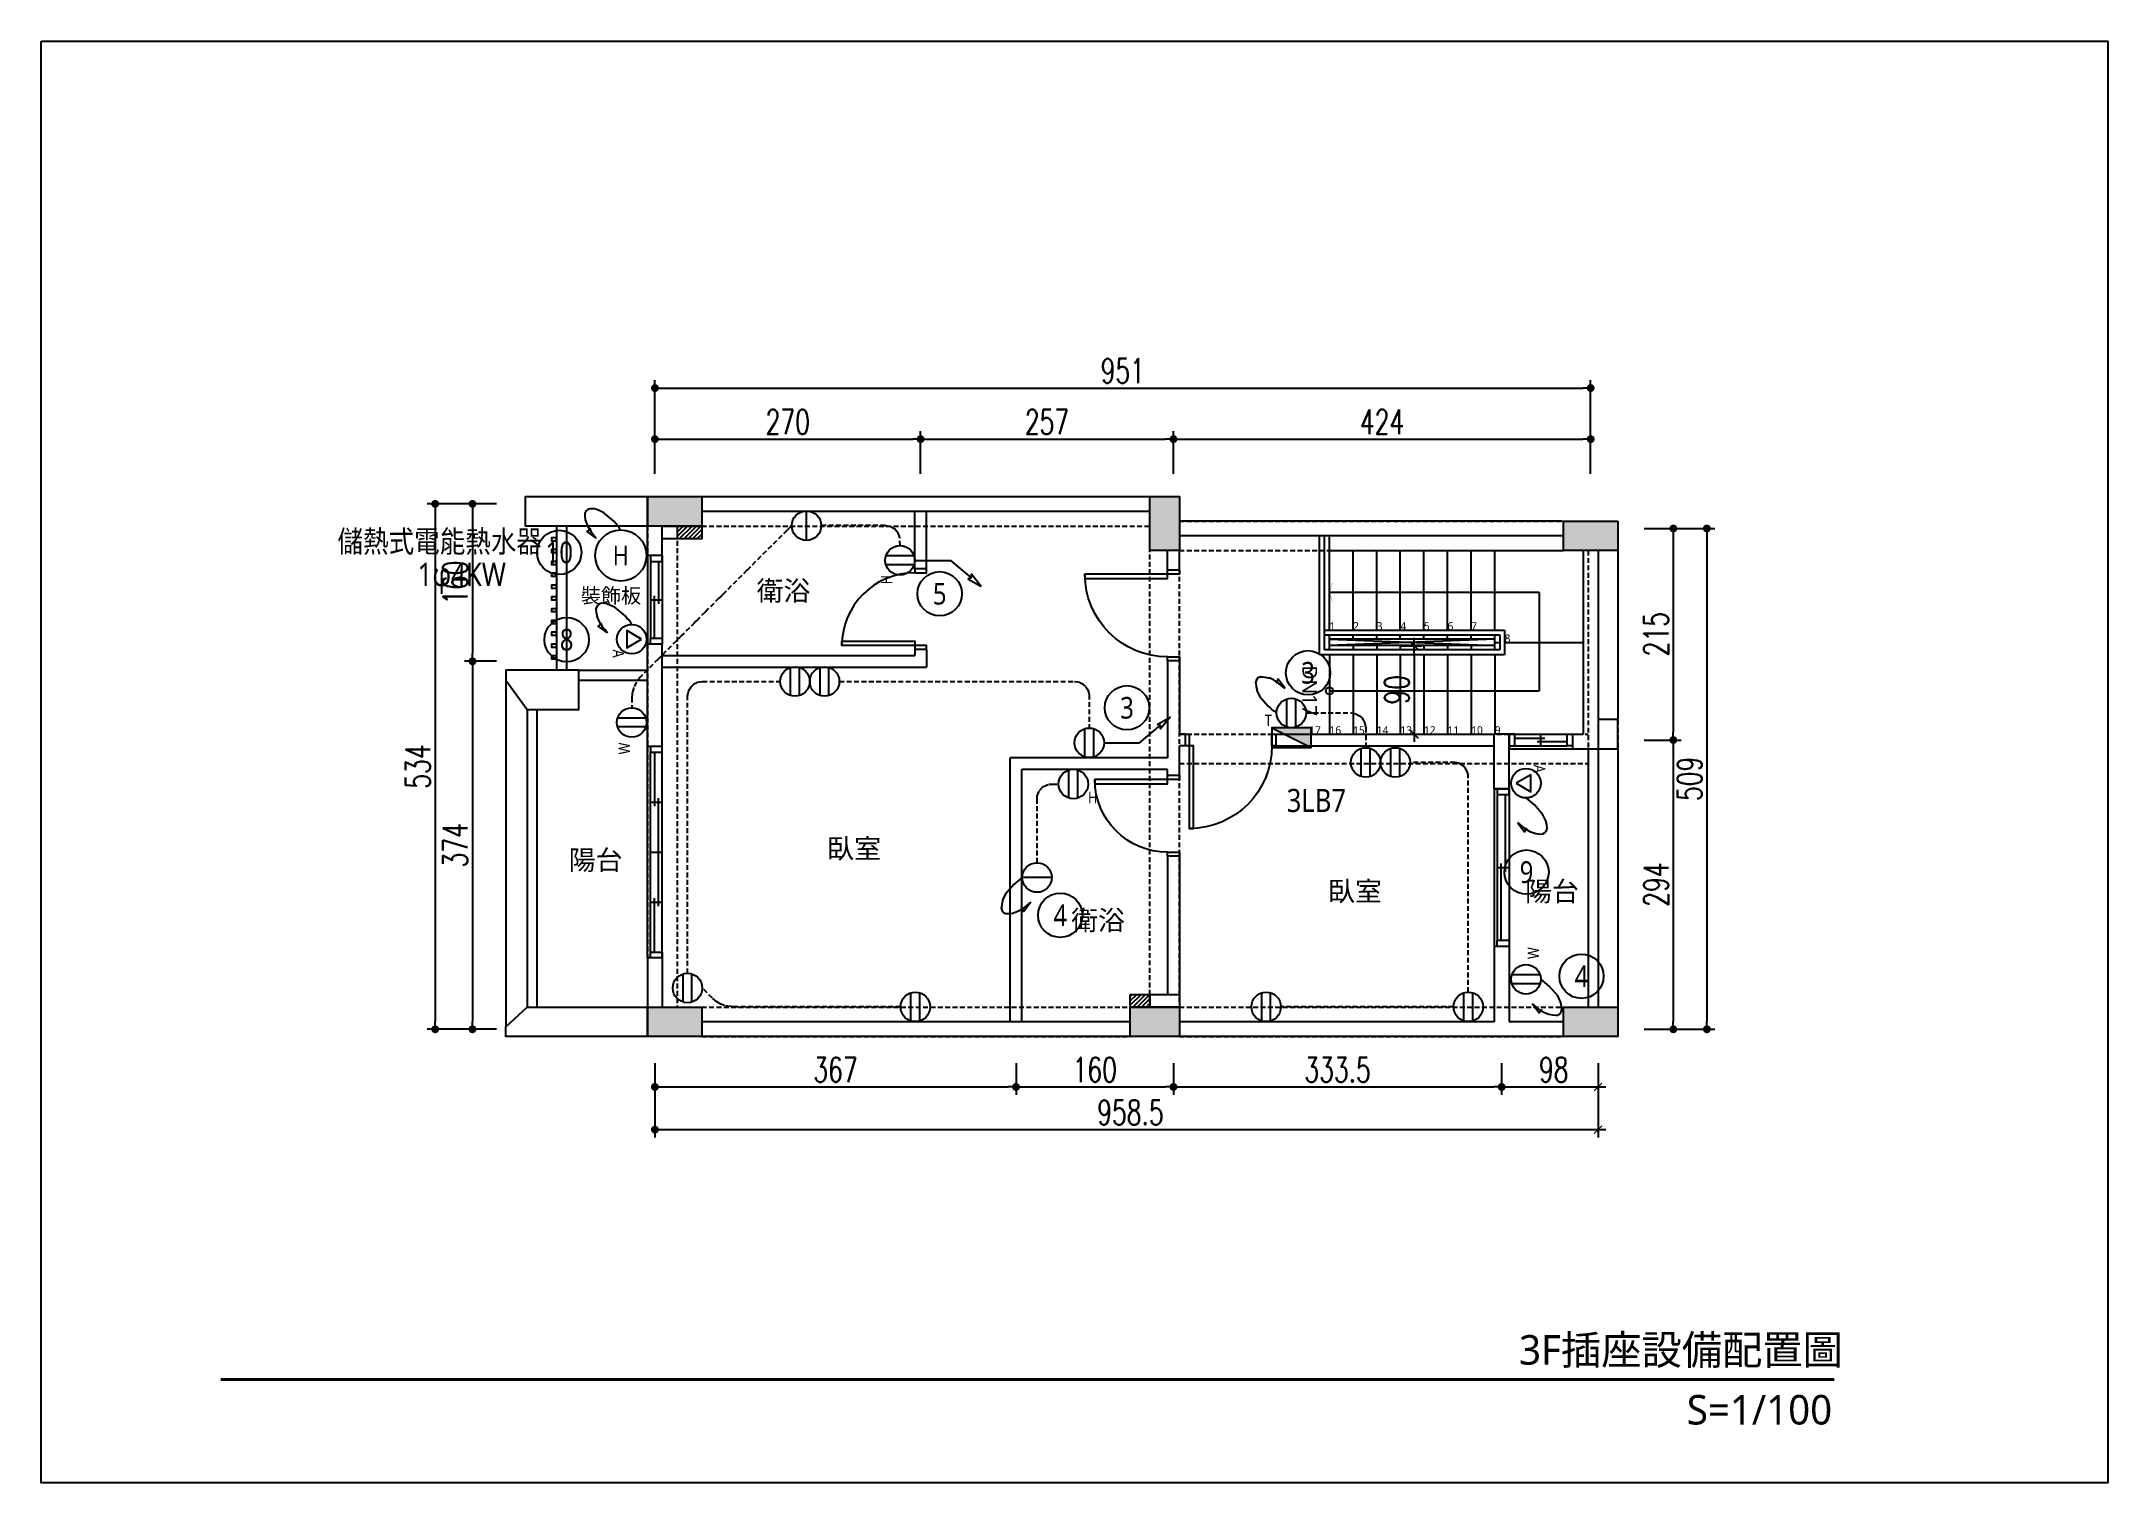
# Model space of a CAD drawing. Header units: inches. Extents: x 19 to 9919, y 324 to 1789.
# Drawn here: x 5219 to 7319, y 324 to 1789 of the extents above; entities that cross this region are included whole.
import ezdxf
from ezdxf.enums import TextEntityAlignment as Align

# ---------------------------------------------------------------- set-up
doc = ezdxf.new("R2010")
doc.units = ezdxf.units.IN
doc.header["$LTSCALE"] = 20
doc.header["$MEASUREMENT"] = 0
doc.linetypes.add('HIDDEN', pattern=[0.375, 0.25, -0.125])
doc.layers.add('0_梁', color=30, linetype='HIDDEN', plot=False)
for name, color, linetype in [('17_柱', 6, 'Continuous'), ('19_RC牆', 4, 'Continuous'), ('20_裝飾構造物', 2, 'Continuous'), ('21_輕隔間牆', 65, 'Continuous'), ('22_平台、陽台、露台、室內階梯', 3, 'Continuous'), ('23_花台、雨庇', 3, 'Continuous'), ('24_樑', 7, 'Continuous'), ('26_樓梯、扶手、車道', 3, 'Continuous'), ('31_門窗', 134, 'Continuous'), ('34_開口', 7, 'Continuous'), ('44_空間名稱', 1, 'Continuous'), ('46_文字', 1, 'Continuous'), ('50_其他尺寸', 7, 'Continuous'), ('56_wall 材料_HATCH', 251, 'Continuous'), ('DW_Frame', 2, 'Continuous'), ('E-插座', 3, 'Continuous'), ('E-插座-分路配線', 5, 'Continuous'), ('E-插座-註記', 3, 'Continuous'), ('E-盤箱', 1, 'Continuous'), ('E-註記', 6, 'Continuous'), ('E-迴路編號', 6, 'Continuous')]:
    doc.layers.add(name, color=color, linetype=linetype)
doc.styles.add('CHT', font='msjh.ttc')
doc.styles.add('DimStyUse', font='romans.shx', dxfattribs={"width": 0.7})
doc.styles.add('TG_NOTE_TEXT', font='simplex.shx', dxfattribs={"width": 0.75, "bigfont": 'chineset.shx'})
doc.styles.add('WJJ', font='')
doc.styles.get('WJJ').set_extended_font_data('Yu Gothic UI Light')
doc.dimstyles.new('DOTM', dxfattribs={"dimtxt": 25, "dimasz": 8, "dimexe": 8, "dimexo": 0.625, "dimgap": 5, "dimtad": 1, "dimdsep": 46, "dimtxsty": 'DimStyUse', "dimblk": 'DOT', "dimcen": 10, "dimdle": 8, "dimazin": 3, "dimtfac": 1, "dimtix": 1, "dimtmove": 2, "dimatfit": 3, "dimfxl": 10, "dimtolj": 1})
doc.dimstyles.new('DOTSLASHM', dxfattribs={"dimtxt": 25, "dimasz": 8, "dimexe": 8, "dimexo": 0.625, "dimgap": 5, "dimtad": 1, "dimdsep": 46, "dimtxsty": 'DimStyUse', "dimblk1": 'DOT', "dimblk2": 'ARCHTICK', "dimsah": 1, "dimcen": 10, "dimdle": 8, "dimazin": 3, "dimtfac": 1, "dimtix": 1, "dimtmove": 2, "dimatfit": 3, "dimfxl": 10, "dimtolj": 1})
doc.dimstyles.new('SLASHM', dxfattribs={"dimtxt": 25, "dimasz": 12, "dimexe": 10, "dimexo": 0.625, "dimgap": 5, "dimtad": 1, "dimdec": 1, "dimdsep": 46, "dimtxsty": 'DimStyUse', "dimblk": 'SLASH', "dimcen": 10, "dimdle": 10, "dimadec": 1, "dimazin": 2, "dimtfac": 1, "dimtix": 1, "dimtmove": 2, "dimatfit": 2, "dimldrblk": 'SLASH', "dimfxl": 1, "dimtolj": 1})

msp = doc.modelspace()

# ---------------------------------------------------------------- texts
at = {"layer": '44_空間名稱', "style": 'WJJ'}
for s, p in [('衛浴', (5973.626, 1230.175)), ('臥室', (6045.407, 968.131)), ('臥室', (6554.519, 924.773)), ('衛浴', (6293.298, 895.301))]:
    msp.add_text(s, height=20, dxfattribs=at).set_placement(p, align=Align.MIDDLE_CENTER)
at = {"layer": '46_文字', "style": 'WJJ'}
msp.add_text('DN17', height=15, rotation=270, dxfattribs=at).set_placement((6508.425, 1128.489), align=Align.MIDDLE)
for s, p in [('3F插座設備配置圖', (6721.162, 443.644)), ('S=1/100', (6891.582, 382.765))]:
    msp.add_text(s, height=30, dxfattribs=at).set_placement(p)
at = {"layer": 'E-插座-註記', "style": 'CHT', "width": 0.85}
for s, rotation, p in [('A', 270, (5805.752, 1166.308)), ('W', 90, (5811.866, 1069.87)), ('A', 270, (6741.787, 1049.164)), ('W', 90, (6735.673, 861.846))]:
    msp.add_text(s, height=11.7, rotation=rotation, dxfattribs=at).set_placement(p, align=Align.MIDDLE_CENTER)
msp.add_text('T', height=11.7, dxfattribs=at).set_placement((6466.368, 1098.495), align=Align.MIDDLE_CENTER)
at = {"layer": 'E-註記', "style": 'CHT', "width": 0.85}
for s, height, p in [('儲熱式電能熱水器', 22.4, (5520.328, 1280.394)), ('1φ4KW', 23.7, (5601.759, 1246.766)), ('3LB7', 23.5, (6484.989, 1017.065))]:
    msp.add_text(s, height=height, dxfattribs=at).set_placement(p, align=Align.MIDDLE_LEFT)
msp.add_text('H', height=11.7, rotation=90, dxfattribs=at).set_placement((6078.392, 1241.485), align=Align.MIDDLE_CENTER)
msp.add_text('H', height=11.7, dxfattribs=at).set_placement((6287.804, 1020.122), align=Align.MIDDLE_CENTER)

# ---------------------------------------------------------------- blocks, each defined once
blk = doc.blocks.new('A$Cc6de7170')
at = {"layer": '56_wall 材料_HATCH'}
h = blk.add_hatch(color=256, dxfattribs=at)
h.dxf.hatch_style = 1
h.paths.add_polyline_path([(55, 549), (55, 519), (0, 519), (0, 549)])
h = blk.add_hatch(color=256, dxfattribs=at)
h.dxf.hatch_style = 1
h.paths.add_polyline_path([(540.5, 494), (510.5, 494), (510.5, 549), (540.5, 549)])
h = blk.add_hatch(color=256, dxfattribs=at)
h.dxf.hatch_style = 1
h.paths.add_polyline_path([(986, 524), (986, 494), (931, 494), (931, 524)])
h = blk.add_hatch(color=256, dxfattribs=at)
h.dxf.hatch_style = 1
h.paths.add_polyline_path([(55, 30), (55, 0), (0, 0), (0, 30)])
h = blk.add_hatch(color=256, dxfattribs=at)
h.dxf.hatch_style = 1
h.paths.add_polyline_path([(540.5, 30), (540.5, 0), (490.5, 0), (490.5, 30)])
h = blk.add_hatch(color=256, dxfattribs=at)
h.dxf.hatch_style = 1
h.paths.add_polyline_path([(986, 30), (986, 0), (931, 0), (931, 30)])
at = {"layer": '17_柱'}
for points in [[(55, 549), (55, 519), (0, 519), (0, 549)], [(540.5, 494), (510.5, 494), (510.5, 549), (540.5, 549)], [(986, 524), (986, 494), (931, 494), (931, 524)], [(55, 30), (55, 0), (0, 0), (0, 30)], [(540.5, 30), (540.5, 0), (490.5, 0), (490.5, 30)], [(986, 30), (986, 0), (931, 0), (931, 30)]]:
    blk.add_lwpolyline(points, close=True, dxfattribs=at)
blk = doc.blocks.new('*U8')
at = {"color": 0}
for p, q in [((-4, -12), (-4, 0)), ((78, -12), (78, 0))]:
    blk.add_line(p, q, dxfattribs=at)
blk.add_lwpolyline([(0, 0), (0, 74), (4.4, 74), (4.4, 0)], close=True, dxfattribs=at)
blk.add_arc((0, 0), 74, 0, 90, dxfattribs=at)
at = {"layer": 'DW_Frame'}
for points in [[(-4, -12), (0, -12), (0, 0), (-4, 0)], [(78, 0), (74, 0), (74, -12), (78, -12)]]:
    blk.add_lwpolyline(points, dxfattribs=at)
at = {"color": 0, "style": 'TG_NOTE_TEXT', "width": 0.5, "flags": 1}
for tag, height, p in [('WH', 20, (82.3, 5)), ('DESC', 10, (22, 5))]:
    blk.add_attdef(tag, text='', height=height, dxfattribs=at).set_placement(p, align=Align.BOTTOM_LEFT)
for tag, p in [('NO', (-5, 5)), ('TYPE', (22, 5))]:
    blk.add_attdef(tag, text='', height=10, dxfattribs=at).set_placement(p, align=Align.BOTTOM_RIGHT)
blk = doc.blocks.new('*U12')
at = {"color": 0}
for p, q in [((-4, -12), (-4, 0)), ((88, -12), (88, 0))]:
    blk.add_line(p, q, dxfattribs=at)
blk.add_lwpolyline([(0, 0), (0, 84), (4.4, 84), (4.4, 0)], close=True, dxfattribs=at)
blk.add_arc((0, 0), 84, 0, 90, dxfattribs=at)
at = {"layer": 'DW_Frame'}
for points in [[(-4, -12), (0, -12), (0, 0), (-4, 0)], [(88, 0), (84, 0), (84, -12), (88, -12)]]:
    blk.add_lwpolyline(points, dxfattribs=at)
at = {"color": 0, "style": 'TG_NOTE_TEXT', "width": 0.5, "flags": 1}
for tag, height, p in [('WH', 20, (92.3, 5)), ('DESC', 10, (27, 5))]:
    blk.add_attdef(tag, text='', height=height, dxfattribs=at).set_placement(p, align=Align.BOTTOM_LEFT)
for tag, p in [('NO', (-5, 5)), ('TYPE', (27, 5))]:
    blk.add_attdef(tag, text='', height=10, dxfattribs=at).set_placement(p, align=Align.BOTTOM_RIGHT)
blk = doc.blocks.new('_Dot')
at = {"color": 0, "linetype": 'ByBlock', "lineweight": -2}
blk.add_line((-0.5, 0), (-1, 0), dxfattribs=at)
at = {"color": 0, "linetype": 'ByBlock', "const_width": 0.5}
blk.add_lwpolyline([(-0.25, 0, 1), (0.25, 0, 1)], format="xyb", close=True, dxfattribs=at)
blk = doc.blocks.new('*D94')
at = {"layer": '50_其他尺寸', "color": 0, "lineweight": -2}
for p, q in [((6848.2, 1293.5), (6885.9, 1293.5)), ((6877.9, 1285.5), (6877.9, 1086.5)), ((6848.2, 1078.5), (6885.9, 1078.5))]:
    blk.add_line(p, q, dxfattribs=at)
at = {"layer": 'Defpoints', "color": 0}
for p in [(6848.2, 1293.5), (6848.2, 1078.5), (6877.9, 1078.5)]:
    blk.add_point(p, dxfattribs=at)
at = {"layer": '50_其他尺寸', "color": 0, "lineweight": -2, "xscale": 8, "yscale": 8, "zscale": 8}
for p, rotation in [((6877.9, 1293.5), 90), ((6877.9, 1078.5), 270)]:
    blk.add_blockref('_Dot', p, dxfattribs=dict(at, rotation=rotation))
at = {"layer": '50_其他尺寸', "color": 225, "insert": (6860.4, 1186), "char_height": 25, "attachment_point": 5, "rotation": 90, "style": 'DimStyUse'}
blk.add_mtext('\\A1;215', dxfattribs=at)
blk = doc.blocks.new('*D95')
at = {"layer": '50_其他尺寸', "color": 0, "lineweight": -2}
for p, q in [((6848.2, 1078.5), (6885.9, 1078.5)), ((6877.9, 1070.5), (6877.9, 792.5)), ((6848.2, 784.5), (6885.9, 784.5))]:
    blk.add_line(p, q, dxfattribs=at)
at = {"layer": 'Defpoints', "color": 0}
for p in [(6848.2, 1078.5), (6848.2, 784.5), (6877.9, 784.5)]:
    blk.add_point(p, dxfattribs=at)
at = {"layer": '50_其他尺寸', "color": 0, "lineweight": -2, "xscale": 8, "yscale": 8, "zscale": 8}
for p, rotation in [((6877.9, 1078.5), 90), ((6877.9, 784.5), 270)]:
    blk.add_blockref('_Dot', p, dxfattribs=dict(at, rotation=rotation))
at = {"layer": '50_其他尺寸', "color": 225, "insert": (6860.4, 931.5), "char_height": 25, "attachment_point": 5, "rotation": 90, "style": 'DimStyUse'}
blk.add_mtext('\\A1;294', dxfattribs=at)
blk = doc.blocks.new('*D98')
at = {"layer": '50_其他尺寸', "color": 0, "lineweight": -2}
for p, q in [((6882.2, 1293.5), (6920, 1293.5)), ((6912, 1285.5), (6912, 792.5)), ((6875.9, 784.5), (6920, 784.5))]:
    blk.add_line(p, q, dxfattribs=at)
at = {"layer": 'Defpoints', "color": 0}
for p in [(6882.2, 1293.5), (6875.9, 784.5), (6912, 784.5)]:
    blk.add_point(p, dxfattribs=at)
at = {"layer": '50_其他尺寸', "color": 0, "lineweight": -2, "xscale": 8, "yscale": 8, "zscale": 8}
for p, rotation in [((6912, 1293.5), 90), ((6912, 784.5), 270)]:
    blk.add_blockref('_Dot', p, dxfattribs=dict(at, rotation=rotation))
at = {"layer": '50_其他尺寸', "color": 225, "insert": (6894.5, 1039), "char_height": 25, "attachment_point": 5, "rotation": 90, "style": 'DimStyUse'}
blk.add_mtext('\\A1;509', dxfattribs=at)
blk = doc.blocks.new('*D102')
at = {"layer": '50_其他尺寸', "color": 0, "lineweight": -2}
for p, q in [((5842.9, 1349), (5842.9, 1392.3)), ((6112.9, 1349), (6112.9, 1392.3)), ((5850.9, 1384.3), (6104.9, 1384.3))]:
    blk.add_line(p, q, dxfattribs=at)
at = {"layer": 'Defpoints', "color": 0}
for p in [(6112.9, 1384.3), (5842.9, 1349), (6112.9, 1349)]:
    blk.add_point(p, dxfattribs=at)
at = {"layer": '50_其他尺寸', "color": 0, "lineweight": -2, "xscale": 8, "yscale": 8, "zscale": 8, "rotation": 180}
blk.add_blockref('_Dot', (5842.9, 1384.3), dxfattribs=at)
at = {"layer": '50_其他尺寸', "color": 0, "lineweight": -2, "xscale": 8, "yscale": 8, "zscale": 8}
blk.add_blockref('_Dot', (6112.9, 1384.3), dxfattribs=at)
at = {"layer": '50_其他尺寸', "color": 225, "insert": (5977.9, 1401.8), "char_height": 25, "attachment_point": 5, "style": 'DimStyUse'}
blk.add_mtext('\\A1;270', dxfattribs=at)
blk = doc.blocks.new('*D103')
at = {"layer": '50_其他尺寸', "color": 0, "lineweight": -2}
for p, q in [((6112.9, 1349), (6112.9, 1392.3)), ((6369.9, 1349), (6369.9, 1392.3)), ((6120.9, 1384.3), (6361.9, 1384.3))]:
    blk.add_line(p, q, dxfattribs=at)
at = {"layer": 'Defpoints', "color": 0}
for p in [(6369.9, 1384.3), (6112.9, 1349), (6369.9, 1349)]:
    blk.add_point(p, dxfattribs=at)
at = {"layer": '50_其他尺寸', "color": 0, "lineweight": -2, "xscale": 8, "yscale": 8, "zscale": 8, "rotation": 180}
blk.add_blockref('_Dot', (6112.9, 1384.3), dxfattribs=at)
at = {"layer": '50_其他尺寸', "color": 0, "lineweight": -2, "xscale": 8, "yscale": 8, "zscale": 8}
blk.add_blockref('_Dot', (6369.9, 1384.3), dxfattribs=at)
at = {"layer": '50_其他尺寸', "color": 225, "insert": (6241.4, 1401.8), "char_height": 25, "attachment_point": 5, "style": 'DimStyUse'}
blk.add_mtext('\\A1;257', dxfattribs=at)
blk = doc.blocks.new('*D104')
at = {"layer": '50_其他尺寸', "color": 0, "lineweight": -2}
for p, q in [((6369.9, 1349), (6369.9, 1392.3)), ((6793.9, 1349), (6793.9, 1392.3)), ((6377.9, 1384.3), (6785.9, 1384.3))]:
    blk.add_line(p, q, dxfattribs=at)
at = {"layer": 'Defpoints', "color": 0}
for p in [(6793.9, 1384.3), (6369.9, 1349), (6793.9, 1349)]:
    blk.add_point(p, dxfattribs=at)
at = {"layer": '50_其他尺寸', "color": 0, "lineweight": -2, "xscale": 8, "yscale": 8, "zscale": 8, "rotation": 180}
blk.add_blockref('_Dot', (6369.9, 1384.3), dxfattribs=at)
at = {"layer": '50_其他尺寸', "color": 0, "lineweight": -2, "xscale": 8, "yscale": 8, "zscale": 8}
blk.add_blockref('_Dot', (6793.9, 1384.3), dxfattribs=at)
at = {"layer": '50_其他尺寸', "color": 225, "insert": (6581.9, 1401.8), "char_height": 25, "attachment_point": 5, "style": 'DimStyUse'}
blk.add_mtext('\\A1;424', dxfattribs=at)
blk = doc.blocks.new('*D69')
at = {"layer": '50_其他尺寸', "color": 0, "lineweight": -2}
for p, q in [((5842.9, 1349), (5842.9, 1444.2)), ((5850.9, 1436.2), (6785.9, 1436.2)), ((6793.9, 1349), (6793.9, 1444.2))]:
    blk.add_line(p, q, dxfattribs=at)
at = {"layer": 'Defpoints', "color": 0}
for p in [(6793.9, 1436.2), (5842.9, 1349), (6793.9, 1349)]:
    blk.add_point(p, dxfattribs=at)
at = {"layer": '50_其他尺寸', "color": 0, "lineweight": -2, "xscale": 8, "yscale": 8, "zscale": 8, "rotation": 180}
blk.add_blockref('_Dot', (5842.9, 1436.2), dxfattribs=at)
at = {"layer": '50_其他尺寸', "color": 0, "lineweight": -2, "xscale": 8, "yscale": 8, "zscale": 8}
blk.add_blockref('_Dot', (6793.9, 1436.2), dxfattribs=at)
at = {"layer": '50_其他尺寸', "color": 225, "insert": (6318.4, 1453.7), "char_height": 25, "attachment_point": 5, "style": 'DimStyUse'}
blk.add_mtext('\\A1;951', dxfattribs=at)
blk = doc.blocks.new('*D74')
at = {"layer": '50_其他尺寸', "color": 0, "lineweight": -2}
for p, q in [((5842.9, 750.1), (5842.9, 717.9)), ((6209.9, 750.1), (6209.9, 717.9)), ((5850.9, 725.9), (6201.9, 725.9))]:
    blk.add_line(p, q, dxfattribs=at)
at = {"layer": 'Defpoints', "color": 0}
for p in [(5842.9, 750.1), (6209.9, 750.1), (6209.9, 725.9)]:
    blk.add_point(p, dxfattribs=at)
at = {"layer": '50_其他尺寸', "color": 0, "lineweight": -2, "xscale": 8, "yscale": 8, "zscale": 8, "rotation": 180}
blk.add_blockref('_Dot', (5842.9, 725.9), dxfattribs=at)
at = {"layer": '50_其他尺寸', "color": 0, "lineweight": -2, "xscale": 8, "yscale": 8, "zscale": 8}
blk.add_blockref('_Dot', (6209.9, 725.9), dxfattribs=at)
at = {"layer": '50_其他尺寸', "color": 225, "insert": (6026.4, 743.4), "char_height": 25, "attachment_point": 5, "style": 'DimStyUse'}
blk.add_mtext('\\A1;367', dxfattribs=at)
blk = doc.blocks.new('*D75')
at = {"layer": '50_其他尺寸', "color": 0, "lineweight": -2}
for p, q in [((6209.9, 750.1), (6209.9, 717.9)), ((6369.9, 750.1), (6369.9, 717.9)), ((6217.9, 725.9), (6361.9, 725.9))]:
    blk.add_line(p, q, dxfattribs=at)
at = {"layer": 'Defpoints', "color": 0}
for p in [(6209.9, 750.1), (6369.9, 750.1), (6369.9, 725.9)]:
    blk.add_point(p, dxfattribs=at)
at = {"layer": '50_其他尺寸', "color": 0, "lineweight": -2, "xscale": 8, "yscale": 8, "zscale": 8, "rotation": 180}
blk.add_blockref('_Dot', (6209.9, 725.9), dxfattribs=at)
at = {"layer": '50_其他尺寸', "color": 0, "lineweight": -2, "xscale": 8, "yscale": 8, "zscale": 8}
blk.add_blockref('_Dot', (6369.9, 725.9), dxfattribs=at)
at = {"layer": '50_其他尺寸', "color": 225, "insert": (6289.9, 743.4), "char_height": 25, "attachment_point": 5, "style": 'DimStyUse'}
blk.add_mtext('\\A1;160', dxfattribs=at)
blk = doc.blocks.new('*D76')
at = {"layer": '50_其他尺寸', "color": 0, "lineweight": -2}
for p, q in [((6369.9, 750.1), (6369.9, 717.9)), ((6703.4, 750.1), (6703.4, 717.9)), ((6377.9, 725.9), (6695.4, 725.9))]:
    blk.add_line(p, q, dxfattribs=at)
at = {"layer": 'Defpoints', "color": 0}
for p in [(6369.9, 750.1), (6703.4, 750.1), (6703.4, 725.9)]:
    blk.add_point(p, dxfattribs=at)
at = {"layer": '50_其他尺寸', "color": 0, "lineweight": -2, "xscale": 8, "yscale": 8, "zscale": 8, "rotation": 180}
blk.add_blockref('_Dot', (6369.9, 725.9), dxfattribs=at)
at = {"layer": '50_其他尺寸', "color": 0, "lineweight": -2, "xscale": 8, "yscale": 8, "zscale": 8}
blk.add_blockref('_Dot', (6703.4, 725.9), dxfattribs=at)
at = {"layer": '50_其他尺寸', "color": 225, "insert": (6536.7, 743.4), "char_height": 25, "attachment_point": 5, "style": 'DimStyUse'}
blk.add_mtext('\\A1;333.5', dxfattribs=at)
blk = doc.blocks.new('_ArchTick')
at = {"color": 0, "linetype": 'ByBlock', "const_width": 0.15}
blk.add_lwpolyline([(-0.5, -0.5), (0.5, 0.5)], dxfattribs=at)
blk = doc.blocks.new('*D77')
at = {"layer": '50_其他尺寸', "color": 0, "lineweight": -2}
for p, q in [((6703.4, 750.1), (6703.4, 717.9)), ((6801.4, 750.1), (6801.4, 717.9)), ((6711.4, 725.9), (6809.4, 725.9))]:
    blk.add_line(p, q, dxfattribs=at)
at = {"layer": 'Defpoints', "color": 0}
for p in [(6703.4, 750.1), (6801.4, 750.1), (6801.4, 725.9)]:
    blk.add_point(p, dxfattribs=at)
at = {"layer": '50_其他尺寸', "color": 0, "lineweight": -2, "xscale": 8, "yscale": 8, "zscale": 8, "rotation": 180}
blk.add_blockref('_Dot', (6703.4, 725.9), dxfattribs=at)
at = {"layer": '50_其他尺寸', "color": 0, "lineweight": -2, "xscale": 8, "yscale": 8, "zscale": 8}
blk.add_blockref('_ArchTick', (6801.4, 725.9), dxfattribs=at)
at = {"layer": '50_其他尺寸', "color": 225, "insert": (6756.4, 743.4), "char_height": 25, "attachment_point": 5, "style": 'DimStyUse'}
blk.add_mtext('\\A1;98', dxfattribs=at)
blk = doc.blocks.new('*D78')
at = {"layer": '50_其他尺寸', "color": 0, "lineweight": -2}
for p, q in [((5842.9, 750.1), (5842.9, 674.5)), ((6801.4, 750.1), (6801.4, 674.5)), ((5850.9, 682.5), (6809.4, 682.5))]:
    blk.add_line(p, q, dxfattribs=at)
at = {"layer": 'Defpoints', "color": 0}
for p in [(5842.9, 750.1), (6801.4, 750.1), (6801.4, 682.5)]:
    blk.add_point(p, dxfattribs=at)
at = {"layer": '50_其他尺寸', "color": 0, "lineweight": -2, "xscale": 8, "yscale": 8, "zscale": 8, "rotation": 180}
blk.add_blockref('_Dot', (5842.9, 682.5), dxfattribs=at)
at = {"layer": '50_其他尺寸', "color": 0, "lineweight": -2, "xscale": 8, "yscale": 8, "zscale": 8}
blk.add_blockref('_ArchTick', (6801.4, 682.5), dxfattribs=at)
at = {"layer": '50_其他尺寸', "color": 225, "insert": (6326.2, 700), "char_height": 25, "attachment_point": 5, "style": 'DimStyUse'}
blk.add_mtext('\\A1;958.5', dxfattribs=at)
blk = doc.blocks.new('*D83')
at = {"layer": '50_其他尺寸', "color": 0, "lineweight": -2}
for p, q in [((5682, 1318.5), (5649.5, 1318.5)), ((5657.5, 1310.5), (5657.5, 1166.5)), ((5682, 1158.5), (5649.5, 1158.5))]:
    blk.add_line(p, q, dxfattribs=at)
at = {"layer": 'Defpoints', "color": 0}
for p in [(5682, 1318.5), (5657.5, 1158.5), (5682, 1158.5)]:
    blk.add_point(p, dxfattribs=at)
at = {"layer": '50_其他尺寸', "color": 0, "lineweight": -2, "xscale": 8, "yscale": 8, "zscale": 8}
for p, rotation in [((5657.5, 1318.5), 90), ((5657.5, 1158.5), 270)]:
    blk.add_blockref('_Dot', p, dxfattribs=dict(at, rotation=rotation))
at = {"layer": '50_其他尺寸', "color": 225, "insert": (5640, 1238.5), "char_height": 25, "attachment_point": 5, "rotation": 90, "style": 'DimStyUse'}
blk.add_mtext('\\A1;160', dxfattribs=at)
blk = doc.blocks.new('*D84')
at = {"layer": '50_其他尺寸', "color": 0, "lineweight": -2}
for p, q in [((5682, 1158.5), (5649.5, 1158.5)), ((5657.5, 1150.5), (5657.5, 792.5)), ((5682, 784.5), (5649.5, 784.5))]:
    blk.add_line(p, q, dxfattribs=at)
at = {"layer": 'Defpoints', "color": 0}
for p in [(5682, 1158.5), (5657.5, 784.5), (5682, 784.5)]:
    blk.add_point(p, dxfattribs=at)
at = {"layer": '50_其他尺寸', "color": 0, "lineweight": -2, "xscale": 8, "yscale": 8, "zscale": 8}
for p, rotation in [((5657.5, 1158.5), 90), ((5657.5, 784.5), 270)]:
    blk.add_blockref('_Dot', p, dxfattribs=dict(at, rotation=rotation))
at = {"layer": '50_其他尺寸', "color": 225, "insert": (5640, 971.5), "char_height": 25, "attachment_point": 5, "rotation": 90, "style": 'DimStyUse'}
blk.add_mtext('\\A1;374', dxfattribs=at)
blk = doc.blocks.new('*D85')
at = {"layer": '50_其他尺寸', "color": 0, "lineweight": -2}
for p, q in [((5682, 1318.5), (5611.6, 1318.5)), ((5619.6, 1310.5), (5619.6, 792.5)), ((5682, 784.5), (5611.6, 784.5))]:
    blk.add_line(p, q, dxfattribs=at)
at = {"layer": 'Defpoints', "color": 0}
for p in [(5682, 1318.5), (5619.6, 784.5), (5682, 784.5)]:
    blk.add_point(p, dxfattribs=at)
at = {"layer": '50_其他尺寸', "color": 0, "lineweight": -2, "xscale": 8, "yscale": 8, "zscale": 8}
for p, rotation in [((5619.6, 1318.5), 90), ((5619.6, 784.5), 270)]:
    blk.add_blockref('_Dot', p, dxfattribs=dict(at, rotation=rotation))
at = {"layer": '50_其他尺寸', "color": 225, "insert": (5602.1, 1051.5), "char_height": 25, "attachment_point": 5, "rotation": 90, "style": 'DimStyUse'}
blk.add_mtext('\\A1;534', dxfattribs=at)
blk = doc.blocks.new('*U13')
at = {"color": 0}
for p, q in [((0, -15), (0, 0)), ((6, -3), (84, -3)), ((6, -11), (49, -11)), ((6, -15), (84, -15)), ((84, -7), (41, -7)), ((45, -3), (45, -15))]:
    blk.add_line(p, q, dxfattribs=at)
at = {"layer": 'DW_Frame'}
for points in [[(0, -3), (6, -3), (6, -15), (0, -15)], [(90, -3), (84, -3), (84, -15), (90, -15)]]:
    blk.add_lwpolyline(points, dxfattribs=at)
blk = doc.blocks.new('*U14')
at = {"color": 0}
for p, q in [((0, -15), (0, 0)), ((6, -3), (209, -3)), ((6, -7), (60.75, -7)), ((6, -15), (209, -15)), ((52.75, -11), (162.25, -11)), ((56.75, -3), (56.75, -15)), ((107.5, -3), (107.5, -15)), ((209, -7), (154.25, -7)), ((158.25, -3), (158.25, -15))]:
    blk.add_line(p, q, dxfattribs=at)
at = {"layer": 'DW_Frame'}
for points in [[(0, -3), (6, -3), (6, -15), (0, -15)], [(215, -3), (209, -3), (209, -15), (215, -15)]]:
    blk.add_lwpolyline(points, dxfattribs=at)
blk = doc.blocks.new('*U11')
at = {"color": 0}
for p, q in [((0, 15), (0, 0)), ((6, 15), (59, 15)), ((6, 11), (36.5, 11)), ((6, 3), (59, 3)), ((59, 7), (28.5, 7)), ((32.5, 3), (32.5, 15))]:
    blk.add_line(p, q, dxfattribs=at)
at = {"layer": 'DW_Frame'}
for points in [[(0, 3), (6, 3), (6, 15), (0, 15)], [(65, 3), (59, 3), (59, 15), (65, 15)]]:
    blk.add_lwpolyline(points, dxfattribs=at)
blk = doc.blocks.new('*U15')
at = {"color": 0}
for p, q in [((0, 15), (0, 0)), ((6, 15), (154, 15)), ((6, 11), (84, 11)), ((6, 3), (154, 3)), ((154, 7), (76, 7)), ((80, 3), (80, 15))]:
    blk.add_line(p, q, dxfattribs=at)
at = {"layer": 'DW_Frame'}
for points in [[(0, 3), (6, 3), (6, 15), (0, 15)], [(160, 3), (154, 3), (154, 15), (160, 15)]]:
    blk.add_lwpolyline(points, dxfattribs=at)
blk = doc.blocks.new('SLASH')
at = {"color": 7}
blk.add_line((-1, 0), (1, 0), dxfattribs=at)
at = {"color": 225, "linetype": 'Continuous'}
blk.add_line((-0.5, -0.5), (0.5, 0.5), dxfattribs=at)
blk = doc.blocks.new('*D67')
at = {"layer": '50_其他尺寸', "color": 0, "lineweight": -2}
for p, q in [((765, 397.4), (787, 397.4)), ((779, 389.4), (779, 315.5)), ((765, 307.5), (787, 307.5))]:
    blk.add_line(p, q, dxfattribs=at)
at = {"layer": 'Defpoints', "color": 0}
for p in [(765, 397.4), (765, 307.5), (779, 307.5)]:
    blk.add_point(p, dxfattribs=at)
at = {"layer": '50_其他尺寸', "color": 0, "lineweight": -2, "xscale": 8, "yscale": 8, "zscale": 8}
for p, rotation in [((779, 397.4), 90), ((779, 307.5), 270)]:
    blk.add_blockref('SLASH', p, dxfattribs=dict(at, rotation=rotation))
at = {"layer": '50_其他尺寸', "color": 225, "insert": (761.5, 352.5), "char_height": 25, "attachment_point": 5, "rotation": 90, "style": 'DimStyUse'}
blk.add_mtext('\\A1;90', dxfattribs=at)
blk = doc.blocks.new('A$C11e5d1e7')
at = {"layer": '0_梁', "color": 0}
for p, q in [((55, 549), (510.5, 549)), ((0, 519), (0, 30)), ((30, 519), (30, 30)), ((55, 519), (510.5, 519)), ((540.5, 524), (931, 524)), ((510.5, 35), (510.5, 494)), ((540.5, 494), (931, 494)), ((540.5, 35), (540.5, 494)), ((956, 494), (956, 30)), ((986, 494), (986, 30)), ((540.5, 307.5), (956, 307.5)), ((540.5, 277.5), (956, 277.5)), ((55, 30), (490.5, 30)), ((540.5, 30), (931, 30)), ((55, 0), (490.5, 0)), ((540.5, 0), (931, 0))]:
    blk.add_line(p, q, dxfattribs=at)
blk = doc.blocks.new('E_PANEL')
h = blk.add_hatch(color=256)
h.dxf.hatch_style = 1
h.paths.add_polyline_path([(-20, 10), (20, 10), (20, -10)])
blk.add_line((-20, 10), (20, -10))
blk.add_lwpolyline([(-20, -10), (20, -10), (20, 10), (-20, 10)], close=True)
blk = doc.blocks.new('E_HOUT')
blk.add_circle((0, 0), 26)
at = {"style": 'CHT', "width": 0.85}
blk.add_text('H', height=20, dxfattribs=at).set_placement((0, 0), align=Align.MIDDLE_CENTER)
blk = doc.blocks.new('E_RECD')
blk.add_lwpolyline([(0, 10), (-8.7, -5), (8.7, -5)], close=True)
blk.add_circle((0, 0), 15)
blk = doc.blocks.new('E_REC2')
for p, q in [((-4.5, -14.3), (-4.5, 14.3)), ((4.5, -14.3), (4.5, 14.3))]:
    blk.add_line(p, q)
blk.add_circle((0, 0), 15)
blk = doc.blocks.new('E_REC1')
blk.add_line((0, -15), (0, 15))
blk.add_circle((0, 0), 15)
blk = doc.blocks.new('E_CKT')
blk.add_circle((0, 0), 22.5)
at = {"style": 'CHT', "width": 0.85}
blk.add_attdef('NO', text='', height=22, dxfattribs=at).set_placement((0, 0), align=Align.MIDDLE_CENTER)
blk = doc.blocks.new('A$C4eda6f76')
at = {"layer": '21_輕隔間牆'}
h = blk.add_hatch(dxfattribs=at)
h.set_pattern_fill('ANSI31', color=256)
h.set_pattern_definition([(45, (191.4007, -12156.682), (-2.245064, 2.245064), [])])
h.paths.add_polyline_path([(55, 519), (30, 519), (30, 506), (55, 506)])
h = blk.add_hatch(dxfattribs=at)
h.set_pattern_fill('ANSI31', color=256)
h.set_pattern_definition([(45, (171.4007, -12161.682), (-2.245064, 2.245064), [])])
h.paths.add_polyline_path([(510.5, 43), (490.5, 43), (490.5, 30), (510.5, 30)])
at = {"layer": '19_RC牆'}
for p, q in [((55, 549), (510.5, 549)), ((55, 534), (510.5, 534)), ((0, 489), (0, 519)), ((15, 489), (15, 519)), ((929.5, 524), (540.5, 524)), ((931, 509), (540.5, 509)), ((15, 489), (0, 489)), ((951, 494), (951, 307.5)), ((966, 494), (966, 292.5)), ((15, 399), (0, 399)), ((0, 295), (0, 399)), ((15, 295), (15, 399)), ((15, 295), (0, 295)), ((875.5, 307.5), (860.5, 307.5)), ((860.5, 252), (860.5, 307.5)), ((875.5, 252), (875.5, 307.5)), ((940.5, 307.5), (951, 307.5)), ((940.5, 292.5), (940.5, 307.5)), ((940.5, 292.5), (966, 292.5)), ((860.5, 252), (875.5, 252)), ((860.5, 92), (860.5, 15)), ((860.5, 92), (875.5, 92)), ((875.5, 92), (875.5, 15)), ((0, 80), (0, 30)), ((15, 80), (0, 80)), ((15, 80), (15, 30)), ((490.5, 15), (55, 15)), ((490.5, 0), (55, 0)), ((860.5, 15), (540.5, 15)), ((931, 0), (540.5, 0)), ((931, 15), (875.5, 15))]:
    blk.add_line(p, q, dxfattribs=at)
at = {"layer": '20_裝飾構造物'}
for points in [[(0, 549), (0, 519), (-124, 519), (-124, 549)], [(-124, 372.5), (-144, 372.5), (-144, 362.5), (-122.5, 332.5), (-70, 332.5), (-70, 372.5)], [(966, 292.5), (986, 292.5), (986, 322.5), (966, 322.5)], [(-124, 0), (-144, 0), (-144, 10), (-122.5, 30), (0, 30), (0, 0)]]:
    blk.add_lwpolyline(points, close=True, dxfattribs=at)
at = {"layer": '21_輕隔間牆'}
for p, q in [((546.5, 307.5), (540.5, 307.5)), ((546.5, 295.5), (540.5, 295.5)), ((546.5, 307.5), (546.5, 295.5)), ((638.5, 307.5), (860.5, 307.5)), ((638.5, 307.5), (638.5, 295.5)), ((638.5, 295.5), (860.5, 295.5))]:
    blk.add_line(p, q, dxfattribs=at)
for points in [[(15, 519), (55, 519), (55, 506), (15, 506)], [(490.5, 43), (540.5, 43), (540.5, 30), (490.5, 30)]]:
    blk.add_lwpolyline(points, close=True, dxfattribs=at)
at = {"layer": '22_平台、陽台、露台、室內階梯'}
for p, q in [((-70, 372.5), (0, 372.5)), ((-70, 362.5), (0, 362.5)), ((-122.5, 332.5), (-122.5, 30)), ((-112.5, 332.5), (-112.5, 30)), ((956, 292.5), (956, 30)), ((966, 292.5), (966, 30)), ((986, 292.5), (986, 30))]:
    blk.add_line(p, q, dxfattribs=at)
at = {"layer": '23_花台、雨庇'}
for p, q in [((-92.5, 519), (-92.5, 372.5)), ((-82.5, 519), (-82.5, 372.5)), ((986, 494), (986, 322.5)), ((861, 400.75), (866, 400.75)), ((871, 400.75), (951, 400.75)), ((-144, 362.5), (-144, 10))]:
    blk.add_line(p, q, dxfattribs=at)
for points in [[(-92.5, 507), (-97.5, 507), (-97.5, 504), (-92.5, 504)], [(-92.5, 495), (-97.5, 495), (-97.5, 492), (-92.5, 492)], [(-92.5, 483), (-97.5, 483), (-97.5, 480), (-92.5, 480)], [(-92.5, 471), (-97.5, 471), (-97.5, 468), (-92.5, 468)], [(-92.5, 459), (-97.5, 459), (-97.5, 456), (-92.5, 456)], [(-92.5, 447), (-97.5, 447), (-97.5, 444), (-92.5, 444)], [(-92.5, 435), (-97.5, 435), (-97.5, 432), (-92.5, 432)], [(-92.5, 423), (-97.5, 423), (-97.5, 420), (-92.5, 420)], [(-92.5, 411), (-97.5, 411), (-97.5, 408), (-92.5, 408)], [(-92.5, 399), (-97.5, 399), (-97.5, 396), (-92.5, 396)], [(-92.5, 387), (-97.5, 387), (-97.5, 384), (-92.5, 384)]]:
    blk.add_lwpolyline(points, close=True, dxfattribs=at)
at = {"layer": '24_樑'}
for p, q in [((30, 519), (30, 506)), ((693, 494), (931, 494)), ((510.5, 43), (510.5, 30))]:
    blk.add_line(p, q, dxfattribs=at)
at = {"layer": '26_樓梯、扶手、車道'}
for p, q in [((683, 388.25), (683, 509)), ((688, 393.25), (688, 509)), ((693, 413.25), (693, 509)), ((717, 413.25), (717, 494)), ((741, 413.25), (741, 494)), ((765, 413.25), (765, 494)), ((789, 413.25), (789, 494)), ((813, 413.25), (813, 494)), ((837, 413.25), (837, 494)), ((861, 413.25), (861, 494)), ((906.13, 451.5), (693, 451.5)), ((906.13, 451.5), (906.13, 351.5)), ((688, 413.25), (809, 413.25)), ((688, 408.25), (810, 408.25)), ((693, 393.25), (693, 408.25)), ((861, 404.05), (693, 404.05)), ((717, 404.05), (717, 408.25)), ((741, 404.05), (741, 408.25)), ((765, 404.05), (765, 408.25)), ((789, 404.05), (789, 408.25)), ((809, 413.25), (871, 413.25)), ((810, 408.25), (866, 408.25)), ((813, 404.05), (813, 408.25)), ((837, 404.05), (837, 408.25)), ((861, 393.25), (861, 408.25)), ((866, 408.25), (866, 393.25)), ((871, 413.25), (871, 388.25)), ((871, 388.25), (683, 388.25)), ((866, 393.25), (688, 393.25)), ((861, 397.45), (693, 397.45)), ((693, 388.25), (693, 307.5)), ((717, 397.45), (717, 393.25)), ((717, 388.25), (717, 307.5)), ((741, 397.45), (741, 393.25)), ((741, 388.25), (741, 307.5)), ((741, 388.25), (741, 307.5)), ((765, 397.45), (765, 393.25)), ((765, 388.25), (765, 307.5)), ((789, 397.45), (789, 393.25)), ((789, 388.25), (789, 307.5)), ((813, 397.45), (813, 393.25)), ((813, 388.25), (813, 307.5)), ((837, 397.45), (837, 393.25)), ((837, 388.25), (837, 307.5)), ((861, 388.25), (861, 307.5)), ((693, 351.5), (906.13, 351.5))]:
    blk.add_line(p, q, dxfattribs=at)
at = {"layer": '26_樓梯、扶手、車道', "const_width": 0.25}
blk.add_lwpolyline([(696.1, 461.26), (693, 451.5), (696.1, 441.74)], dxfattribs=at)
at = {"layer": '26_樓梯、扶手、車道'}
blk.add_circle((693, 351.5), 3.75, dxfattribs=at)
at = {"layer": '31_門窗'}
for p, q in [((0, 489), (0, 399)), ((15, 489), (15, 399)), ((0, 80), (0, 295)), ((15, 80), (15, 295)), ((875.5, 307.5), (940.5, 307.5)), ((875.5, 292.5), (940.5, 292.5)), ((860.5, 252), (860.5, 92)), ((875.5, 252), (875.5, 92))]:
    blk.add_line(p, q, dxfattribs=at)
at = {"layer": '34_開口'}
for p, q in [((693, 404.05), (861, 397.45)), ((861, 404.05), (693, 397.45))]:
    blk.add_line(p, q, dxfattribs=at)
at = {"layer": '31_門窗'}
for name, p, xscale, rotation in [('*U13', (0, 489), -1.000000000000002, 90), ('*U12', (550.5, 295.5), -1, 180)]:
    blk.add_blockref(name, p, dxfattribs=dict(at, xscale=xscale, rotation=rotation))
for name, p, rotation in [('*U14', (0, 80), 90), ('*U15', (860.5, 252), 270)]:
    blk.add_blockref(name, p, dxfattribs=dict(at, rotation=rotation))
blk.add_blockref('*U11', (875.5, 292.5), dxfattribs=at)
at = {"layer": '44_空間名稱', "style": 'WJJ'}
for s, height, p in [('裝飾板', 15, (-37.16, 448.21)), ('陽台', 20, (-52.7, 179.57)), ('陽台', 20, (919.21, 147.78))]:
    blk.add_text(s, height=height, dxfattribs=at).set_placement(p, align=Align.MIDDLE_CENTER)
at = {"layer": '46_文字', "style": 'WJJ'}
for s, p in [('1', (693, 413.25)), ('2', (717, 413.25)), ('3', (741, 413.25)), ('4', (765, 413.25)), ('5', (789, 413.25)), ('6', (813, 413.25)), ('7', (837, 413.25)), ('8', (871, 400.75)), ('17', (672.36, 307.5)), ('16', (693, 307.5)), ('15', (717, 307.5)), ('14', (741, 307.5)), ('13', (765, 307.5)), ('12', (789, 307.5)), ('11', (813, 307.5)), ('10', (837, 307.5)), ('9', (861, 307.5))]:
    blk.add_text(s, height=8, dxfattribs=at).set_placement(p)
at = {"layer": '50_其他尺寸'}
dim = blk.add_linear_dim(base=(779.00540878, 307.5), p1=(765, 397.45), p2=(765, 307.5), angle=90, dimstyle='SLASHM', override={"dimtxt": 25, "dimasz": 8, "dimexe": 8, "dimexo": 0, "dimgap": 5, "dimdle": 8}, dxfattribs=at)
dim.commit()
dim.dimension.update_dxf_attribs({"geometry": '*D67', "text_midpoint": (761.50540878, 352.475)})

# ---------------------------------------------------------------- dimensions: what is measured, and where the dimension line sits
at = {"layer": '50_其他尺寸'}
for base, p1, p2, dimstyle, picture, middle in [((6793.925, 1436.167), (5842.925, 1348.952), (6793.925, 1348.952), 'DOTM', '*D69', (6318.425, 1453.667)), ((6112.925, 1384.338), (5842.925, 1348.952), (6112.925, 1348.952), 'DOTM', '*D102', (5977.925, 1401.838)), ((6369.925, 1384.338), (6112.925, 1348.952), (6369.925, 1348.952), 'DOTM', '*D103', (6241.425, 1401.838)), ((6793.925, 1384.338), (6369.925, 1348.952), (6793.925, 1348.952), 'DOTM', '*D104', (6581.925, 1401.838)), ((6209.925, 725.884), (5842.925, 750.094), (6209.925, 750.094), 'DOTM', '*D74', (6026.425, 743.384)), ((6369.925, 725.884), (6209.925, 750.094), (6369.925, 750.094), 'DOTM', '*D75', (6289.925, 743.384)), ((6703.425, 725.884), (6369.925, 750.094), (6703.425, 750.094), 'DOTM', '*D76', (6536.675, 743.384)), ((6801.425, 725.884), (6703.425, 750.094), (6801.425, 750.094), 'DOTSLASHM', '*D77', (6756.425, 743.384)), ((6801.425, 682.463), (5842.925, 750.094), (6801.425, 750.094), 'DOTSLASHM', '*D78', (6326.175, 699.963))]:
    dim = msp.add_linear_dim(base=base, p1=p1, p2=p2, dimstyle=dimstyle, override={"dimtxt": 25, "dimasz": 8, "dimexe": 8, "dimexo": 0, "dimgap": 5, "dimdle": 8}, dxfattribs=at)
    dim.commit()
    dim.dimension.update_dxf_attribs({"geometry": picture, "text_midpoint": middle})
for base, p1, p2, picture, middle in [((5619.55, 784.489), (5682.029, 1318.489), (5682.029, 784.489), '*D85', (5602.05, 1051.489)), ((5657.547, 1158.489), (5682.029, 1318.489), (5682.029, 1158.489), '*D83', (5640.047, 1238.489)), ((6877.947, 1078.489), (6848.157, 1293.489), (6848.157, 1078.489), '*D94', (6860.447, 1185.989)), ((6912.022, 784.489), (6882.232, 1293.489), (6875.947, 784.489), '*D98', (6894.522, 1038.989)), ((5657.547, 784.489), (5682.029, 1158.489), (5682.029, 784.489), '*D84', (5640.047, 971.489)), ((6877.947, 784.489), (6848.157, 1078.489), (6848.157, 784.489), '*D95', (6860.447, 931.489))]:
    dim = msp.add_linear_dim(base=base, p1=p1, p2=p2, angle=90, dimstyle='DOTM', override={"dimtxt": 25, "dimasz": 8, "dimexe": 8, "dimexo": 0, "dimgap": 5, "dimdle": 8}, dxfattribs=at)
    dim.commit()
    dim.dimension.update_dxf_attribs({"geometry": picture, "text_midpoint": middle})

# ---------------------------------------------------------------- linework, layer by layer
at = {"layer": '21_輕隔間牆'}
for p, q in [((6106.925, 1252.489), (6106.925, 1310.989)), ((6118.925, 1252.489), (6118.925, 1310.989)), ((6363.925, 1250.989), (6363.925, 1270.989)), ((6375.925, 1250.989), (6375.925, 1270.989)), ((6118.925, 1252.489), (6106.925, 1252.489)), ((6375.925, 1250.989), (6363.925, 1250.989)), ((5850.425, 1164.489), (6106.925, 1164.489)), ((6106.925, 1170.489), (6106.925, 1164.489)), ((6118.925, 1170.489), (6106.925, 1170.489)), ((6118.925, 1170.489), (6118.925, 1152.489)), ((6363.925, 1158.989), (6363.925, 1060.489)), ((6375.925, 1158.989), (6363.925, 1158.989)), ((6375.925, 1158.989), (6375.925, 1084.489)), ((5850.425, 1152.489), (6118.925, 1152.489)), ((6375.925, 1042.489), (6375.925, 1072.489)), ((6203.925, 791.989), (6203.925, 1060.489)), ((6363.925, 1060.489), (6203.925, 1060.489)), ((6215.925, 791.989), (6215.925, 1048.489)), ((6363.925, 1048.489), (6215.925, 1048.489)), ((6363.925, 1042.489), (6363.925, 1048.489)), ((6375.925, 1042.489), (6363.925, 1042.489)), ((6363.925, 960.489), (6363.925, 819.989)), ((6375.925, 960.489), (6363.925, 960.489)), ((6375.925, 960.489), (6375.925, 819.989))]:
    msp.add_line(p, q, dxfattribs=at)
at = {"layer": '46_文字', "const_width": 3}
msp.add_lwpolyline([(5401.584, 428.627), (7041.584, 428.627)], dxfattribs=at)
at = {"layer": 'Defpoints'}
msp.add_lwpolyline([(5219.328, 1788.65), (7319.328, 1788.65), (7319.328, 323.65), (5219.328, 323.65)], close=True, dxfattribs=at)
at = {"layer": 'E-插座-分路配線', "linetype": 'HIDDEN'}
for points in [[(5981.675, 1296.374), (5980.008, 1294.429), (5978.896, 1293.595), (5977.229, 1291.65), (5950.548, 1265.247), (5937.486, 1251.907), (5936.375, 1251.073), (5913.585, 1228.006), (5912.473, 1227.172), (5909.972, 1224.393), (5908.027, 1222.726), (5894.964, 1209.385), (5893.853, 1208.552), (5886.071, 1200.492), (5884.126, 1198.824), (5883.292, 1197.713), (5869.952, 1184.65), (5847.162, 1161.583), (5846.051, 1160.749), (5828.264, 1142.685), (5824.095, 1137.404), (5821.316, 1131.846), (5819.926, 1126.843), (5819.648, 1124.62), (5819.37, 1121.563), (5819.37, 1111.28)], [(6092.01, 1276.086), (6091.732, 1284.146), (6091.176, 1286.369), (6090.342, 1287.759), (6090.064, 1288.87), (6086.729, 1292.761), (6082.283, 1295.263), (6077.002, 1296.374), (6011.969, 1296.374)], [(5876.066, 841.419), (5876.066, 1122.952), (5877.178, 1128.233), (5879.679, 1132.679), (5882.458, 1135.181), (5883.57, 1136.014), (5884.681, 1136.292), (5886.071, 1137.126), (5888.294, 1137.682), (5891.074, 1137.96), (5970.003, 1137.96)], [(6030.311, 1137.96), (6269.323, 1137.96), (6272.38, 1137.682), (6274.603, 1137.126), (6274.603, 1136.848), (6276.827, 1136.014), (6280.717, 1132.679), (6282.941, 1129.344), (6284.052, 1126.009), (6284.33, 1124.62), (6284.33, 1090.991)], [(6504.721, 1105.999), (6550.3, 1105.999), (6555.58, 1104.887), (6558.915, 1103.22), (6561.695, 1100.719), (6563.084, 1098.495), (6564.196, 1096.272), (6565.03, 1092.659), (6565.308, 1090.991), (6565.308, 1070.703)], [(6669.528, 822.243), (6669.528, 1042.633), (6668.694, 1045.968), (6666.748, 1049.581), (6664.247, 1052.361), (6660.078, 1054.862), (6656.187, 1055.696), (6610.331, 1055.696)], [(6231.248, 953.699), (6231.248, 1018.732), (6231.526, 1021.789), (6233.749, 1027.07), (6236.528, 1030.127), (6237.918, 1031.239), (6243.198, 1033.462), (6246.255, 1033.74), (6253.203, 1033.74)], [(6092.566, 807.235), (5922.757, 807.235), (5919.699, 807.513), (5913.585, 808.625), (5909.972, 810.014), (5905.803, 812.516), (5901.357, 816.129), (5891.074, 826.412)], [(6654.52, 807.235), (6479.152, 807.235)]]:
    msp.add_lwpolyline(points, dxfattribs=at)
at = {"layer": 'E-註記'}
for points in [[(5807.975, 1291.928), (5806.586, 1294.429), (5801.305, 1300.821), (5791.022, 1309.437), (5785.464, 1312.216), (5781.573, 1313.327), (5777.404, 1313.605), (5775.181, 1313.05), (5772.68, 1311.104), (5771.846, 1309.159), (5771.568, 1306.102), (5772.124, 1302.211), (5774.347, 1296.096), (5777.96, 1289.982), (5783.241, 1283.59)], [(5783.241, 1283.59), (5774.069, 1290.538), (5777.96, 1293.317)], [(6107.017, 1261.078), (6143.147, 1261.078), (6163.991, 1243.57), (6163.713, 1243.014), (6160.934, 1242.458)], [(6160.934, 1242.458), (6174.274, 1234.954), (6164.547, 1246.905), (6163.991, 1243.57), (6164.547, 1244.125), (6164.547, 1246.905)], [(5819.37, 1195.767), (5817.981, 1198.269), (5816.313, 1200.492), (5814.368, 1202.437), (5812.7, 1204.661), (5802.417, 1213.276), (5796.581, 1216.055), (5792.69, 1217.167), (5788.799, 1217.445), (5786.576, 1216.889), (5784.074, 1214.944), (5782.963, 1211.887), (5783.241, 1207.996), (5784.074, 1204.105), (5783.797, 1204.105), (5785.464, 1199.936), (5787.687, 1196.323), (5787.965, 1196.323), (5789.355, 1193.822), (5791.022, 1191.598), (5792.968, 1189.653), (5794.635, 1187.43)], [(5794.635, 1187.43), (5785.186, 1194.378), (5789.355, 1196.879)], [(6483.321, 1130.734), (6481.098, 1132.402), (6479.152, 1134.347), (6476.929, 1136.014), (6474.428, 1137.404), (6474.706, 1137.682), (6471.093, 1139.905), (6466.924, 1141.573), (6466.924, 1141.295), (6461.088, 1142.407), (6459.142, 1142.407), (6458.864, 1142.685), (6455.807, 1141.573), (6453.862, 1139.072), (6453.306, 1136.848), (6453.584, 1136.57), (6453.862, 1132.679), (6454.973, 1128.789), (6454.695, 1128.789), (6457.475, 1122.952), (6466.09, 1112.947), (6468.313, 1111.28), (6470.259, 1109.334), (6472.482, 1107.667), (6474.984, 1106.277)], [(6483.321, 1130.734), (6476.373, 1140.183), (6473.872, 1136.292)], [(6299.338, 1075.706), (6335.468, 1075.706), (6356.312, 1093.215), (6356.034, 1093.771), (6353.255, 1094.326)], [(6353.255, 1094.326), (6366.595, 1101.83), (6356.868, 1089.88), (6356.312, 1093.215), (6356.868, 1092.659), (6356.868, 1089.88)], [(6719.553, 994.553), (6725.945, 989.273), (6732.06, 985.66), (6738.174, 983.436), (6742.065, 982.881), (6745.122, 983.159), (6747.067, 983.992), (6749.013, 986.494), (6749.568, 988.717), (6749.291, 992.608), (6748.179, 996.499), (6745.4, 1002.335), (6736.784, 1012.618), (6730.392, 1017.899), (6727.891, 1019.288)], [(6719.553, 994.553), (6726.501, 985.104), (6729.002, 989.273)], [(6216.518, 938.413), (6214.017, 937.024), (6207.625, 931.743), (6199.009, 921.46), (6196.23, 915.624), (6196.508, 915.624), (6195.396, 911.733), (6195.118, 907.842), (6194.84, 907.842), (6195.396, 905.619), (6197.341, 903.118), (6199.287, 902.284), (6202.622, 902.006), (6206.513, 902.562), (6212.349, 904.785), (6218.463, 908.398), (6224.856, 913.679)], [(6224.856, 913.679), (6217.907, 904.229), (6215.406, 908.398)], [(6734.561, 810.292), (6740.953, 805.012), (6747.067, 801.399), (6751.236, 799.731), (6751.236, 800.009), (6755.127, 799.175), (6759.018, 798.898), (6759.018, 798.62), (6762.075, 799.731), (6764.02, 802.233), (6764.576, 804.456), (6764.298, 808.625), (6763.187, 812.516), (6760.407, 818.352), (6751.792, 828.357), (6745.4, 833.638), (6742.898, 835.027)], [(6734.561, 810.57), (6741.509, 801.121), (6744.288, 805.012)]]:
    msp.add_lwpolyline(points, dxfattribs=at)

# ---------------------------------------------------------------- block references
msp.add_blockref('A$C4eda6f76', (5835.425, 776.989))
at = {"layer": '0_梁'}
msp.add_blockref('A$C11e5d1e7', (5835.425, 776.989), dxfattribs=at)
at = {"layer": '17_柱'}
msp.add_blockref('A$Cc6de7170', (5835.425, 776.989), dxfattribs=at)
at = {"layer": '31_門窗', "rotation": 90}
msp.add_blockref('*U8', (6106.925, 1174.489), dxfattribs=at)
at = {"layer": '31_門窗', "yscale": -1, "rotation": 270}
for name, p in [('*U12', (6363.925, 1246.989)), ('*U8', (6363.925, 1038.489))]:
    msp.add_blockref(name, p, dxfattribs=at)
at = {"layer": 'E-插座'}
for name, p in [('E_REC1', (5996.961, 1296.374)), ('E_HOUT', (5808.253, 1266.081)), ('E_REC2', (5985.288, 1137.96)), ('E_REC2', (6015.304, 1137.96)), ('E_REC2', (6489.713, 1105.999)), ('E_REC2', (6284.33, 1075.706)), ('E_REC2', (6565.308, 1055.696)), ('E_REC2', (6595.323, 1055.696)), ('E_REC2', (6268.211, 1033.74)), ('E_REC2', (5876.066, 826.412)), ('E_REC2', (6107.573, 807.235)), ('E_REC2', (6464.145, 807.235)), ('E_REC2', (6669.528, 807.235))]:
    msp.add_blockref(name, p, dxfattribs=at)
for name, p, rotation in [('E_REC2', (6092.01, 1261.078), 90), ('E_RECD', (5819.37, 1181.038), 270), ('E_REC2', (5819.37, 1096.272), 90), ('E_RECD', (6728.169, 1034.574), 90), ('E_REC1', (6231.248, 938.691), 90), ('E_REC2', (6728.169, 835.305), 90)]:
    msp.add_blockref(name, p, dxfattribs=dict(at, rotation=rotation))
at = {"layer": 'E-盤箱'}
msp.add_blockref('E_PANEL', (6489.713, 1080.847), dxfattribs=at)
at = {"layer": 'E-迴路編號'}
for p, values in [((5745.721, 1269.138), {'NO': '10'}), ((6132.308, 1227.172), {'NO': '5'}), ((5753.225, 1180.482), {'NO': '8'}), ((6506.666, 1146.853), {'NO': '3'}), ((6322.683, 1111.28), {'NO': '3'}), ((6728.724, 944.25), {'NO': '9'}), ((6254.871, 900.338), {'NO': '4'}), ((6784.586, 838.362), {'NO': '4'})]:
    msp.add_blockref('E_CKT', p, dxfattribs=at).add_auto_attribs(values)

msp.set_redraw_order([(e.dxf.handle, doc.entitydb.next_handle()) for e in msp.query("TEXT MTEXT ATTDEF DIMENSION ARC_DIMENSION")])  # texts and dimensions are drawn at this point

doc.saveas('drawing.dxf')
